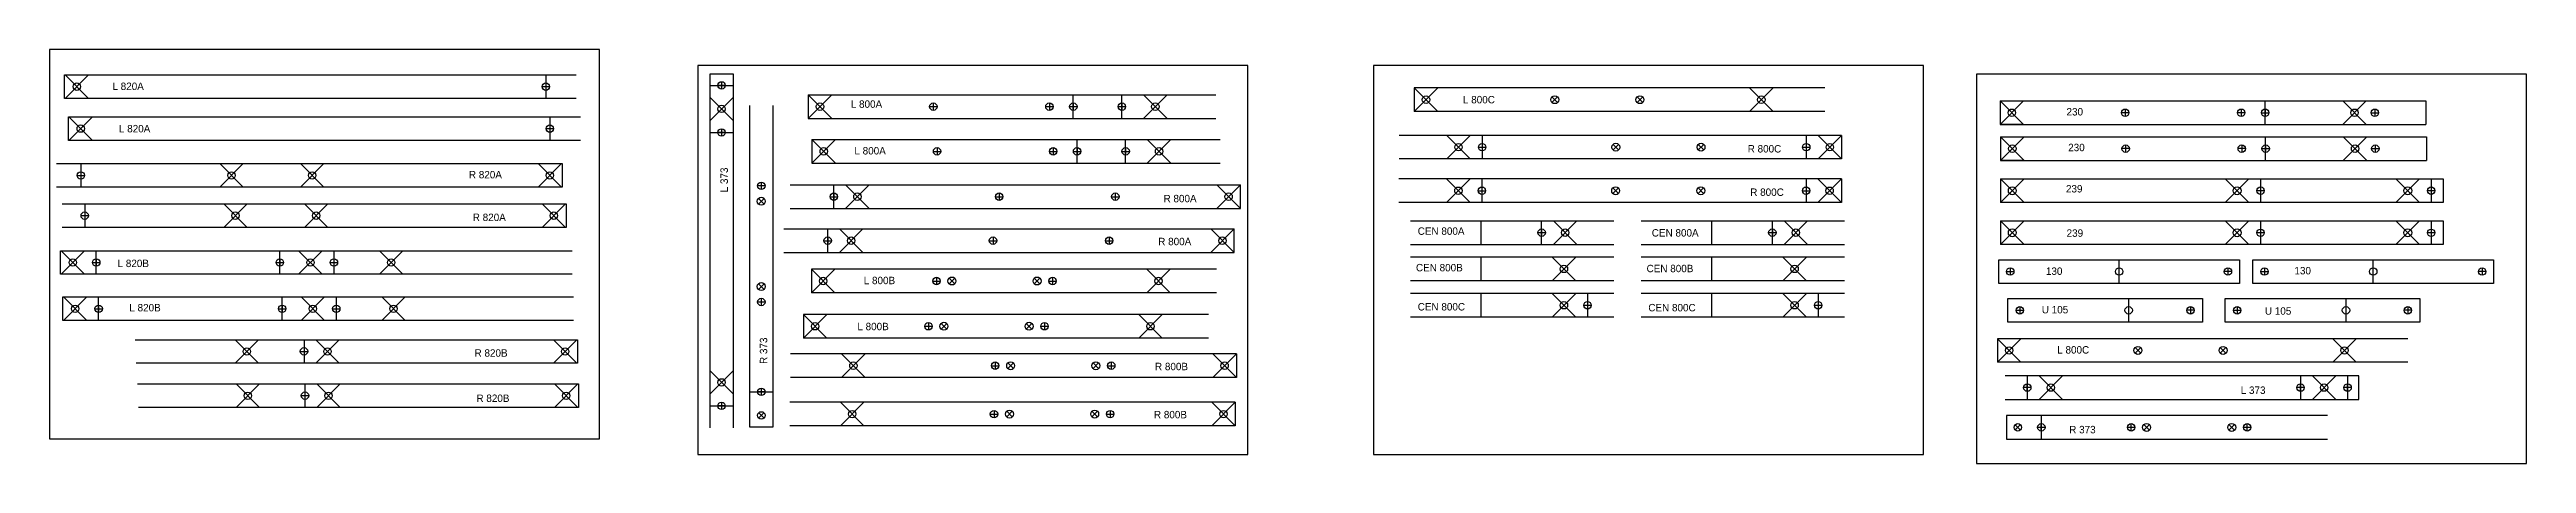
# Model space of a CAD drawing. Header units: millimetres. Extents: x -15418 to 43885, y -27590 to 23052.
# Drawn here: x 22486 to 23824, y -17899 to -17675 of the extents above; entities that cross this region are included whole.
import ezdxf

# ---------------------------------------------------------------- set-up
doc = ezdxf.new("R2010")
doc.units = ezdxf.units.MM
doc.header["$LTSCALE"] = 0.5
doc.layers.add('Layer1', color=1, linetype='Continuous')

msp = doc.modelspace()

# ---------------------------------------------------------------- texts
at = {"layer": 'Layer1', "transparency": 33554661, "char_height": 4, "attachment_point": 1}
for s, width, heights, insert in [('L 820A ', 24.201541, [0], (22519.7886, -17693.239)), ('L 800A ', 24.201541, [0], (22918.549, -17702.8541)), ('L 800C ', 24.201541, [0], (23249.1798, -17700.4536)), ('230 ', 24.201541, [0], (23575.1453, -17707.0017)), ('L 820A ', 24.201541, [0], (22523.2975, -17716.1027)), ('L 800A ', 24.201541, [0], (22920.5105, -17728.0379)), ('R 800C ', 24.201541, [0], (23402.9537, -17726.977)), ('230 ', 24.201541, [0], (23576.0427, -17726.2758)), ('R 820A ', 24.201541, [0], (22712.3056, -17740.938)), ('R 800C ', 24.201541, [0], (23404.3356, -17750.3941)), ('239  ', 24.201541, [0], (23574.8436, -17748.555)), ('R 820A ', 24.201541, [0], (22714.4084, -17763.9737)), ('R 800A ', 24.201541, [0], (23087.4702, -17753.8376)), ('R 800A ', 24.201541, [0], (23084.6067, -17777.024)), ('CEN 800A ', 33.131207, [0], (23224.7419, -17771.4063)), ('CEN 800A ', 33.131207, [0], (23351.1679, -17772.3451)), ('239 ', 24.201541, [0], (23575.1965, -17772.4709)), ('L 820B ', 24.201541, [0], (22522.5629, -17788.8196)), ('CEN 800B ', 33.131207, [0], (23223.8018, -17791.1211)), ('CEN 800B ', 33.131207, [0], (23348.3481, -17791.5906)), ('L 800B ', 24.201541, [0], (22925.5501, -17798.0471)), ('130 ', 24.201541, [0], (23564.0112, -17793.0264)), ('130 ', 24.201541, [0], (23698.2471, -17792.7471)), ('L 820B ', 24.201541, [0], (22528.911, -17812.7282)), ('CEN 800C ', 33.131207, [0], (23224.7416, -17812.2443)), ('CEN 800C ', 33.131207, [0], (23349.2878, -17812.7137)), ('U 105', 24.201541, [0], (23561.7985, -17813.7998)), ('U 105', 24.201541, [4], (23682.2864, -17814.5174)), ('L 800B ', 24.201541, [0], (22922.1134, -17822.8954)), ('R 820B ', 24.201541, [0], (22715.3638, -17837.1761)), ('R 800B ', 24.201541, [0], (23082.8525, -17844.4834)), ('L 800C ', 24.201541, [0], (23570.1378, -17835.4891)), ('L 373', 26.346883, [0], (23669.2266, -17857.2639)), ('R 820B ', 24.201541, [0], (22716.3774, -17861.6116)), ('R 800B ', 24.201541, [0], (23082.2797, -17870.4431)), ('R 373', 26.346883, [0], (23576.5958, -17878.5316))]:
    msp.add_mtext_dynamic_manual_height_columns(s, width=width, gutter_width=20, heights=heights, dxfattribs=dict(at, insert=insert))
at = {"layer": 'Layer1', "transparency": 33554661, "char_height": 4, "attachment_point": 1, "rotation": 90}
for s, insert in [('L 373', (22848.1668, -17752.482)), ('R 373', (22869.4345, -17845.1128))]:
    msp.add_mtext_dynamic_manual_height_columns(s, width=26.346883, gutter_width=20, heights=[0], dxfattribs=dict(at, insert=insert))

# ---------------------------------------------------------------- linework, layer by layer
at = {"layer": 'Layer1', "transparency": 33554661}
for p, q in [((22782.8219, -17675.4285), (22485.8219, -17675.4285)), ((22485.8219, -17675.4285), (22485.8219, -17885.4285)), ((22782.8219, -17885.4285), (22782.8219, -17675.4285)), ((22835.9215, -17683.9414), (22835.9215, -17893.9414)), ((23132.9215, -17683.9414), (22835.9215, -17683.9414)), ((23132.9215, -17893.9414), (23132.9215, -17683.9414)), ((23200.918, -17683.9414), (23200.918, -17893.9414)), ((23497.918, -17683.9414), (23200.918, -17683.9414)), ((23497.918, -17893.9414), (23497.918, -17683.9414)), ((22493.8825, -17689.079), (22770.1771, -17689.079)), ((22493.8825, -17701.779), (22493.8825, -17689.079)), ((22494.1825, -17701.779), (22506.8825, -17689.079)), ((22506.8825, -17701.779), (22494.1825, -17689.079)), ((22494.1825, -17701.779), (22506.8825, -17689.079)), ((22506.8825, -17701.779), (22494.1825, -17689.079)), ((22751.8825, -17695.429), (22755.8825, -17695.429)), ((22753.8825, -17689.079), (22753.8825, -17701.779)), ((22753.8825, -17693.429), (22753.8825, -17697.429)), ((22855.1255, -17688.6447), (22842.4255, -17688.6447)), ((22842.4255, -17688.6447), (22842.4255, -17879.6569)), ((22842.4255, -17694.7509), (22855.1255, -17694.7509)), ((22850.7755, -17694.7509), (22846.7755, -17694.7509)), ((22848.7755, -17692.7509), (22848.7755, -17696.7509)), ((22855.1255, -17879.6569), (22855.1255, -17688.6447)), ((23222.8796, -17708.819), (23235.5796, -17696.119)), ((23222.8796, -17696.119), (23235.5796, -17708.819)), ((23222.8796, -17696.119), (23222.8796, -17708.819)), ((23444.5738, -17696.119), (23222.8796, -17696.119)), ((23416.6796, -17696.119), (23403.9796, -17708.819)), ((23403.9796, -17708.819), (23416.6796, -17696.119)), ((23403.9796, -17708.819), (23416.6796, -17696.119)), ((23403.9796, -17696.119), (23416.6796, -17708.819)), ((23526.5505, -17688.7918), (23526.5505, -17898.7918)), ((23823.5505, -17688.7918), (23526.5505, -17688.7918)), ((23823.5505, -17898.7918), (23823.5505, -17688.7918)), ((22770.1771, -17701.779), (22493.8825, -17701.779)), ((22855.1255, -17701.1009), (22842.4255, -17713.8009)), ((22842.4255, -17701.1009), (22855.1255, -17713.8009)), ((22855.1255, -17701.1009), (22842.4255, -17713.8009)), ((22863.8787, -17705.5319), (22863.8787, -17878.9824)), ((22876.5787, -17878.9824), (22876.5787, -17705.5319)), ((22895.5697, -17699.883), (23115.6621, -17699.883)), ((22895.5697, -17699.883), (22908.2697, -17712.583)), ((22895.5697, -17712.583), (22908.2697, -17699.883)), ((22895.5697, -17699.883), (22895.5697, -17712.583)), ((22961.1197, -17706.233), (22965.1197, -17706.233)), ((22963.1197, -17704.233), (22963.1197, -17708.233)), ((23023.8197, -17706.233), (23027.8197, -17706.233)), ((23025.8197, -17704.233), (23025.8197, -17708.233)), ((23036.7321, -17706.233), (23040.7321, -17706.233)), ((23038.7321, -17712.583), (23038.7321, -17699.883)), ((23038.7321, -17704.233), (23038.7321, -17708.233)), ((23062.9871, -17706.233), (23066.9871, -17706.233)), ((23064.9871, -17712.583), (23064.9871, -17699.883)), ((23064.9871, -17704.233), (23064.9871, -17708.233)), ((23089.3697, -17699.883), (23076.6697, -17712.583)), ((23089.3697, -17712.583), (23076.6697, -17699.883)), ((23076.6697, -17699.883), (23089.3697, -17712.583)), ((23076.6697, -17712.583), (23089.3697, -17699.883)), ((23076.6697, -17699.883), (23089.3697, -17712.583)), ((23076.6697, -17712.583), (23089.3697, -17699.883)), ((23444.5738, -17708.819), (23222.8796, -17708.819)), ((23297.2593, -17703.9893), (23300.2999, -17700.9488)), ((23297.2593, -17700.9488), (23300.2999, -17703.9893)), ((23343.2593, -17703.9893), (23346.2999, -17700.9488)), ((23343.2593, -17700.9488), (23346.2999, -17703.9893)), ((23539.2627, -17703.1668), (23551.9627, -17715.8668)), ((23539.2627, -17715.8668), (23551.9627, -17703.1668)), ((23539.2627, -17703.1668), (23551.9627, -17715.8668)), ((23539.2627, -17715.8668), (23551.9627, -17703.1668)), ((23539.2627, -17703.1668), (23539.2627, -17715.8668)), ((23539.2627, -17703.1668), (23769.2627, -17703.1668)), ((23608.8127, -17709.5168), (23604.8127, -17709.5168)), ((23606.8127, -17707.5168), (23606.8127, -17711.5168)), ((23671.5127, -17709.5168), (23667.5127, -17709.5168)), ((23669.5127, -17707.5168), (23669.5127, -17711.5168)), ((23680.425, -17709.5168), (23684.425, -17709.5168)), ((23682.425, -17715.8668), (23682.425, -17703.1668)), ((23682.425, -17707.5168), (23682.425, -17711.5168)), ((23737.0627, -17703.1668), (23724.3627, -17715.8668)), ((23737.0627, -17715.8668), (23724.3627, -17703.1668)), ((23739.6573, -17709.5168), (23743.6573, -17709.5168)), ((23741.6573, -17707.5168), (23741.6573, -17711.5168)), ((23769.2627, -17703.1668), (23769.2627, -17715.8668)), ((22496.0206, -17711.7431), (22772.4992, -17711.7431)), ((22496.0206, -17724.4431), (22496.0206, -17711.7431)), ((22772.4992, -17724.4431), (22496.0206, -17724.4431)), ((22496.3206, -17724.4431), (22509.0206, -17711.7431)), ((22509.0206, -17724.4431), (22496.3206, -17711.7431)), ((22496.3206, -17724.4431), (22509.0206, -17711.7431)), ((22509.0206, -17724.4431), (22496.3206, -17711.7431)), ((22754.0206, -17718.0931), (22758.0206, -17718.0931)), ((22756.0206, -17711.7431), (22756.0206, -17724.4431)), ((22756.0206, -17716.0931), (22756.0206, -17720.0931)), ((22842.4255, -17720.1509), (22855.1255, -17720.1509)), ((22850.7755, -17720.1509), (22846.7755, -17720.1509)), ((22848.7755, -17718.1509), (22848.7755, -17722.1509)), ((22895.5697, -17712.583), (23115.6621, -17712.583)), ((22897.5948, -17724.0024), (23118.0452, -17724.0024)), ((22897.5948, -17724.0024), (22910.2948, -17736.7024)), ((22897.5948, -17736.7024), (22910.2948, -17724.0024)), ((22897.5948, -17724.0024), (22897.5948, -17736.7024)), ((23040.7572, -17736.7024), (23040.7572, -17724.0024)), ((23067.0122, -17736.7024), (23067.0122, -17724.0024)), ((23091.3948, -17724.0024), (23078.6948, -17736.7024)), ((23091.3948, -17736.7024), (23078.6948, -17724.0024)), ((23078.6948, -17724.0024), (23091.3948, -17736.7024)), ((23078.6948, -17736.7024), (23091.3948, -17724.0024)), ((23078.6948, -17724.0024), (23091.3948, -17736.7024)), ((23078.6948, -17736.7024), (23091.3948, -17724.0024)), ((23453.6437, -17721.7567), (23214.6441, -17721.7567)), ((23240.456, -17734.4567), (23253.156, -17721.7567)), ((23240.456, -17721.7567), (23253.156, -17734.4567)), ((23259.506, -17721.7567), (23259.506, -17734.4567)), ((23434.5937, -17721.7567), (23434.5937, -17734.4567)), ((23453.6437, -17734.4567), (23440.9437, -17721.7567)), ((23453.6437, -17721.7567), (23440.9437, -17734.4567)), ((23453.6437, -17721.7567), (23453.6437, -17734.4567)), ((23551.9627, -17715.8668), (23539.2627, -17715.8668)), ((23551.9627, -17715.8668), (23539.2627, -17715.8668)), ((23551.9627, -17715.8668), (23539.2627, -17715.8668)), ((23551.9627, -17715.8668), (23539.2627, -17715.8668)), ((23539.2627, -17715.8668), (23769.2627, -17715.8668)), ((23539.5285, -17722.5453), (23552.2285, -17735.2453)), ((23539.5285, -17735.2453), (23552.2285, -17722.5453)), ((23539.5285, -17722.5453), (23552.2285, -17735.2453)), ((23539.5285, -17735.2453), (23552.2285, -17722.5453)), ((23539.5285, -17722.5453), (23539.5285, -17735.2453)), ((23539.5285, -17722.5453), (23769.5285, -17722.5453)), ((23682.6908, -17735.2453), (23682.6908, -17722.5453)), ((23737.3285, -17722.5453), (23724.6285, -17735.2453)), ((23737.3285, -17735.2453), (23724.6285, -17722.5453)), ((23769.5285, -17722.5453), (23769.5285, -17735.2453)), ((22489.5411, -17736.999), (22762.6783, -17736.999)), ((22502.6783, -17736.999), (22502.6783, -17749.699)), ((22590.4283, -17749.699), (22577.7283, -17736.999)), ((22590.4283, -17749.699), (22577.7283, -17736.999)), ((22577.7283, -17749.699), (22590.4283, -17736.999)), ((22634.0283, -17749.699), (22621.3283, -17736.999)), ((22634.0283, -17749.699), (22621.3283, -17736.999)), ((22621.3283, -17749.699), (22634.0283, -17736.999)), ((22762.3783, -17749.699), (22749.6783, -17736.999)), ((22749.6783, -17749.699), (22762.3783, -17736.999)), ((22762.3783, -17749.699), (22749.6783, -17736.999)), ((22749.6783, -17749.699), (22762.3783, -17736.999)), ((22762.6783, -17736.999), (22762.6783, -17749.699)), ((22897.5948, -17736.7024), (23118.0452, -17736.7024)), ((22963.1448, -17730.3524), (22967.1448, -17730.3524)), ((22965.1448, -17728.3524), (22965.1448, -17732.3524)), ((23025.8448, -17730.3524), (23029.8448, -17730.3524)), ((23027.8448, -17728.3524), (23027.8448, -17732.3524)), ((23038.7572, -17730.3524), (23042.7572, -17730.3524)), ((23040.7572, -17728.3524), (23040.7572, -17732.3524)), ((23065.0122, -17730.3524), (23069.0122, -17730.3524)), ((23067.0122, -17728.3524), (23067.0122, -17732.3524)), ((23453.6437, -17734.4567), (23214.6441, -17734.4567)), ((23257.506, -17728.1067), (23261.506, -17728.1067)), ((23259.506, -17726.1067), (23259.506, -17730.1067)), ((23330.2234, -17729.627), (23333.264, -17726.5864)), ((23330.2234, -17726.5864), (23333.264, -17729.627)), ((23376.2234, -17729.627), (23379.264, -17726.5864)), ((23376.2234, -17726.5864), (23379.264, -17729.627)), ((23432.5937, -17728.1067), (23436.5937, -17728.1067)), ((23434.5937, -17726.1067), (23434.5937, -17730.1067)), ((23552.2285, -17735.2453), (23539.5285, -17735.2453)), ((23552.2285, -17735.2453), (23539.5285, -17735.2453)), ((23552.2285, -17735.2453), (23539.5285, -17735.2453)), ((23552.2285, -17735.2453), (23539.5285, -17735.2453)), ((23539.5285, -17735.2453), (23769.5285, -17735.2453)), ((23609.0785, -17728.8953), (23605.0785, -17728.8953)), ((23607.0785, -17726.8953), (23607.0785, -17730.8953)), ((23671.7785, -17728.8953), (23667.7785, -17728.8953)), ((23669.7785, -17726.8953), (23669.7785, -17730.8953)), ((23680.6908, -17728.8953), (23684.6908, -17728.8953)), ((23682.6908, -17726.8953), (23682.6908, -17730.8953)), ((23739.9231, -17728.8953), (23743.9231, -17728.8953)), ((23741.9231, -17726.8953), (23741.9231, -17730.8953)), ((22762.6783, -17749.699), (22489.5411, -17749.699)), ((22500.6783, -17743.349), (22504.6783, -17743.349)), ((22502.6783, -17741.349), (22502.6783, -17745.349)), ((22872.2287, -17748.9762), (22868.2287, -17748.9762)), ((22870.2287, -17746.9762), (22870.2287, -17750.9762)), ((22885.7618, -17748.4767), (23128.9687, -17748.4767)), ((22909.4311, -17761.1767), (22909.4311, -17748.4767)), ((22915.7811, -17748.4767), (22928.4811, -17761.1767)), ((22915.7811, -17761.1767), (22928.4811, -17748.4767)), ((23128.9687, -17748.4767), (23116.2687, -17761.1767)), ((23128.9687, -17761.1767), (23116.2687, -17748.4767)), ((23128.9687, -17761.1767), (23128.9687, -17748.4767)), ((23453.5464, -17745.2512), (23214.5468, -17745.2512)), ((23240.3587, -17757.9512), (23253.0587, -17745.2512)), ((23240.3587, -17745.2512), (23253.0587, -17757.9512)), ((23257.4087, -17751.6012), (23261.4087, -17751.6012)), ((23259.4087, -17745.2512), (23259.4087, -17757.9512)), ((23259.4087, -17749.6012), (23259.4087, -17753.6012)), ((23330.1261, -17753.1214), (23333.1666, -17750.0809)), ((23330.1261, -17750.0809), (23333.1666, -17753.1214)), ((23376.1261, -17753.1214), (23379.1666, -17750.0809)), ((23376.1261, -17750.0809), (23379.1666, -17753.1214)), ((23432.4964, -17751.6012), (23436.4964, -17751.6012)), ((23434.4964, -17745.2512), (23434.4964, -17757.9512)), ((23434.4964, -17749.6012), (23434.4964, -17753.6012)), ((23453.5464, -17757.9512), (23440.8464, -17745.2512)), ((23453.5464, -17745.2512), (23440.8464, -17757.9512)), ((23453.5464, -17745.2512), (23453.5464, -17757.9512)), ((23539.5285, -17745.2453), (23539.5285, -17757.9453)), ((23539.5285, -17745.2453), (23778.5285, -17745.2453)), ((23539.5285, -17757.9453), (23552.2285, -17745.2453)), ((23539.5285, -17757.9453), (23552.2285, -17745.2453)), ((23539.5285, -17745.2453), (23552.2285, -17757.9453)), ((23660.8985, -17757.9453), (23673.5985, -17745.2453)), ((23660.8985, -17757.9453), (23673.5985, -17745.2453)), ((23660.8985, -17745.2453), (23673.5985, -17757.9453)), ((23681.9485, -17751.5953), (23677.9485, -17751.5953)), ((23679.9485, -17745.2453), (23679.9485, -17757.9453)), ((23679.9485, -17749.5953), (23679.9485, -17753.5953)), ((23753.0585, -17757.9453), (23765.7585, -17745.2453)), ((23753.0585, -17757.9453), (23765.7585, -17745.2453)), ((23753.0585, -17745.2453), (23765.7585, -17757.9453)), ((23774.1085, -17751.5953), (23770.1085, -17751.5953)), ((23772.1085, -17745.2453), (23772.1085, -17757.9453)), ((23772.1085, -17749.5953), (23772.1085, -17753.5953)), ((23778.5285, -17745.2453), (23778.5285, -17757.9453)), ((22492.6464, -17758.714), (22764.8171, -17758.714)), ((22504.8171, -17758.714), (22504.8171, -17771.414)), ((22504.8171, -17763.064), (22504.8171, -17767.064)), ((22592.5671, -17771.414), (22579.8671, -17758.714)), ((22592.5671, -17771.414), (22579.8671, -17758.714)), ((22579.8671, -17771.414), (22592.5671, -17758.714)), ((22636.1671, -17771.414), (22623.4671, -17758.714)), ((22636.1671, -17771.414), (22623.4671, -17758.714)), ((22623.4671, -17771.414), (22636.1671, -17758.714)), ((22764.5171, -17771.414), (22751.8171, -17758.714)), ((22751.8171, -17771.414), (22764.5171, -17758.714)), ((22764.5171, -17771.414), (22751.8171, -17758.714)), ((22751.8171, -17771.414), (22764.5171, -17758.714)), ((22764.8171, -17758.714), (22764.8171, -17771.414)), ((22868.7084, -17755.8059), (22871.7489, -17758.8465)), ((22871.7489, -17755.8059), (22868.7084, -17758.8465)), ((22885.7618, -17761.1767), (23128.9687, -17761.1767)), ((22907.4311, -17754.8267), (22911.4311, -17754.8267)), ((22909.4311, -17752.8267), (22909.4311, -17756.8267)), ((22996.7187, -17754.8267), (23000.7187, -17754.8267)), ((22998.7187, -17752.8267), (22998.7187, -17756.8267)), ((23059.4187, -17754.8267), (23063.4187, -17754.8267)), ((23061.4187, -17752.8267), (23061.4187, -17756.8267)), ((23453.5464, -17757.9512), (23214.5468, -17757.9512)), ((23778.5285, -17757.9453), (23539.5285, -17757.9453)), ((22764.8171, -17771.414), (22492.6464, -17771.414)), ((22502.8171, -17765.064), (22506.8171, -17765.064)), ((22882.4141, -17772.2277), (23125.6211, -17772.2277)), ((22906.0834, -17784.9277), (22906.0834, -17772.2277)), ((22906.0834, -17776.5777), (22906.0834, -17780.5777)), ((22912.4334, -17772.2277), (22925.1334, -17784.9277)), ((22912.4334, -17784.9277), (22925.1334, -17772.2277)), ((22995.3711, -17776.5777), (22995.3711, -17780.5777)), ((23058.0711, -17776.5777), (23058.0711, -17780.5777)), ((23125.6211, -17772.2277), (23112.9211, -17784.9277)), ((23125.6211, -17784.9277), (23112.9211, -17772.2277)), ((23125.6211, -17784.9277), (23125.6211, -17772.2277)), ((23220.882, -17767.8903), (23330.6225, -17767.8903)), ((23258.8209, -17767.8903), (23258.8209, -17780.5903)), ((23289.6832, -17774.2403), (23293.6832, -17774.2403)), ((23291.6832, -17780.5903), (23291.6832, -17767.8903)), ((23291.6832, -17772.2403), (23291.6832, -17776.2403)), ((23298.0332, -17767.8903), (23310.7332, -17780.5903)), ((23298.0332, -17780.5903), (23310.7332, -17767.8903)), ((23298.0332, -17767.8903), (23310.7332, -17780.5903)), ((23298.0332, -17780.5903), (23310.7332, -17767.8903)), ((23298.0332, -17767.8903), (23310.7332, -17780.5903)), ((23298.0332, -17780.5903), (23310.7332, -17767.8903)), ((23345.467, -17767.8903), (23455.2075, -17767.8903)), ((23383.406, -17767.8903), (23383.406, -17780.5903)), ((23414.2683, -17774.2403), (23418.2683, -17774.2403)), ((23416.2683, -17780.5903), (23416.2683, -17767.8903)), ((23416.2683, -17772.2403), (23416.2683, -17776.2403)), ((23422.6183, -17767.8903), (23435.3183, -17780.5903)), ((23422.6183, -17780.5903), (23435.3183, -17767.8903)), ((23422.6183, -17767.8903), (23435.3183, -17780.5903)), ((23422.6183, -17780.5903), (23435.3183, -17767.8903)), ((23422.6183, -17767.8903), (23435.3183, -17780.5903)), ((23422.6183, -17780.5903), (23435.3183, -17767.8903)), ((23539.5285, -17767.9453), (23539.5285, -17780.6453)), ((23539.5285, -17767.9453), (23778.5285, -17767.9453)), ((23539.5285, -17780.6453), (23552.2285, -17767.9453)), ((23539.5285, -17780.6453), (23552.2285, -17767.9453)), ((23539.5285, -17767.9453), (23552.2285, -17780.6453)), ((23660.8985, -17780.6453), (23673.5985, -17767.9453)), ((23660.8985, -17780.6453), (23673.5985, -17767.9453)), ((23660.8985, -17767.9453), (23673.5985, -17780.6453)), ((23681.9485, -17774.2953), (23677.9485, -17774.2953)), ((23679.9485, -17767.9453), (23679.9485, -17780.6453)), ((23679.9485, -17772.2953), (23679.9485, -17776.2953)), ((23753.0585, -17780.6453), (23765.7585, -17767.9453)), ((23753.0585, -17780.6453), (23765.7585, -17767.9453)), ((23753.0585, -17767.9453), (23765.7585, -17780.6453)), ((23774.1085, -17774.2953), (23770.1085, -17774.2953)), ((23772.1085, -17767.9453), (23772.1085, -17780.6453)), ((23772.1085, -17772.2953), (23772.1085, -17776.2953)), ((23778.5285, -17767.9453), (23778.5285, -17780.6453)), ((22491.714, -17784.0174), (22768.0085, -17784.0174)), ((22491.714, -17796.7174), (22491.714, -17784.0174)), ((22492.014, -17796.7174), (22504.714, -17784.0174)), ((22504.714, -17796.7174), (22492.014, -17784.0174)), ((22492.014, -17796.7174), (22504.714, -17784.0174)), ((22504.714, -17796.7174), (22492.014, -17784.0174)), ((22492.014, -17796.7174), (22504.714, -17784.0174)), ((22504.714, -17796.7174), (22492.014, -17784.0174)), ((22509.064, -17790.3674), (22513.064, -17790.3674)), ((22511.064, -17796.7174), (22511.064, -17784.0174)), ((22511.064, -17788.3674), (22511.064, -17792.3674)), ((22608.164, -17790.3674), (22612.164, -17790.3674)), ((22610.164, -17796.7174), (22610.164, -17784.0174)), ((22610.164, -17788.3674), (22610.164, -17792.3674)), ((22633.064, -17796.7174), (22620.364, -17784.0174)), ((22633.064, -17796.7174), (22620.364, -17784.0174)), ((22633.064, -17796.7174), (22620.364, -17784.0174)), ((22620.364, -17796.7174), (22633.064, -17784.0174)), ((22637.414, -17790.3674), (22641.414, -17790.3674)), ((22639.414, -17784.0174), (22639.414, -17796.7174)), ((22639.414, -17788.3674), (22639.414, -17792.3674)), ((22676.664, -17796.7174), (22663.964, -17784.0174)), ((22663.964, -17796.7174), (22676.664, -17784.0174)), ((22882.4141, -17784.9277), (23125.6211, -17784.9277)), ((22904.0834, -17778.5777), (22908.0834, -17778.5777)), ((22993.3711, -17778.5777), (22997.3711, -17778.5777)), ((23056.0711, -17778.5777), (23060.0711, -17778.5777)), ((23220.882, -17780.5903), (23330.6225, -17780.5903)), ((23330.6225, -17787.48), (23220.882, -17787.48)), ((23258.8209, -17787.48), (23258.8209, -17800.18)), ((23297.3598, -17800.18), (23310.0598, -17787.48)), ((23297.3598, -17787.48), (23310.0598, -17800.18)), ((23297.3598, -17800.18), (23310.0598, -17787.48)), ((23297.3598, -17800.18), (23310.0598, -17787.48)), ((23297.3598, -17787.48), (23310.0598, -17800.18)), ((23345.467, -17780.5903), (23455.2075, -17780.5903)), ((23455.2075, -17787.48), (23345.467, -17787.48)), ((23383.406, -17787.48), (23383.406, -17800.18)), ((23421.9449, -17800.18), (23434.6449, -17787.48)), ((23421.9449, -17787.48), (23434.6449, -17800.18)), ((23421.9449, -17800.18), (23434.6449, -17787.48)), ((23421.9449, -17800.18), (23434.6449, -17787.48)), ((23421.9449, -17787.48), (23434.6449, -17800.18)), ((23538.5531, -17788.8929), (23668.5531, -17788.8929)), ((23538.5531, -17801.5929), (23538.5531, -17788.8929)), ((23778.5285, -17780.6453), (23539.5285, -17780.6453)), ((23603.5531, -17801.5929), (23603.5531, -17788.8929)), ((23668.5531, -17788.8929), (23668.5531, -17801.5929)), ((23675.8129, -17788.8929), (23805.8129, -17788.8929)), ((23675.8129, -17801.5929), (23675.8129, -17788.8929)), ((23740.8129, -17801.5929), (23740.8129, -17788.8929)), ((23805.8129, -17788.8929), (23805.8129, -17801.5929)), ((22768.0085, -17796.7174), (22491.714, -17796.7174)), ((22868.7084, -17801.8059), (22871.7489, -17804.8465)), ((22871.7489, -17801.8059), (22868.7084, -17804.8465)), ((22897.287, -17806.6847), (22909.987, -17793.9847)), ((22897.287, -17806.6847), (22909.987, -17793.9847)), ((22897.287, -17793.9847), (22909.987, -17806.6847)), ((22897.287, -17793.9847), (22897.287, -17806.6847)), ((23116.1592, -17793.9847), (22897.287, -17793.9847)), ((22962.837, -17800.3347), (22966.837, -17800.3347)), ((22964.837, -17798.3347), (22964.837, -17802.3347)), ((22971.6667, -17801.855), (22974.7073, -17798.8145)), ((22971.6667, -17798.8145), (22974.7073, -17801.855)), ((23017.6667, -17801.855), (23020.7073, -17798.8145)), ((23017.6667, -17798.8145), (23020.7073, -17801.855)), ((23025.537, -17800.3347), (23029.537, -17800.3347)), ((23027.537, -17798.3347), (23027.537, -17802.3347)), ((23091.087, -17806.6847), (23078.387, -17793.9847)), ((23091.087, -17793.9847), (23078.387, -17806.6847)), ((23078.387, -17806.6847), (23091.087, -17793.9847)), ((23078.387, -17806.6847), (23091.087, -17793.9847)), ((23078.387, -17793.9847), (23091.087, -17806.6847)), ((23330.6225, -17800.18), (23220.882, -17800.18)), ((23455.2075, -17800.18), (23345.467, -17800.18)), ((23668.5531, -17801.5929), (23538.5531, -17801.5929)), ((23542.7731, -17795.2429), (23546.7731, -17795.2429)), ((23544.7731, -17793.2429), (23544.7731, -17797.2429)), ((23664.3331, -17795.2429), (23660.3331, -17795.2429)), ((23662.3331, -17793.2429), (23662.3331, -17797.2429)), ((23805.8129, -17801.5929), (23675.8129, -17801.5929)), ((23680.0329, -17795.2429), (23684.0329, -17795.2429)), ((23682.0329, -17793.2429), (23682.0329, -17797.2429)), ((23801.5929, -17795.2429), (23797.5929, -17795.2429)), ((23799.5929, -17793.2429), (23799.5929, -17797.2429)), ((22492.9926, -17808.9679), (22768.8278, -17808.9679)), ((22492.9926, -17821.6679), (22492.9926, -17808.9679)), ((22493.2926, -17821.6679), (22505.9926, -17808.9679)), ((22505.9926, -17821.6679), (22493.2926, -17808.9679)), ((22493.2926, -17821.6679), (22505.9926, -17808.9679)), ((22505.9926, -17821.6679), (22493.2926, -17808.9679)), ((22493.2926, -17821.6679), (22505.9926, -17808.9679)), ((22505.9926, -17821.6679), (22493.2926, -17808.9679)), ((22510.3426, -17815.3179), (22514.3426, -17815.3179)), ((22512.3426, -17821.6679), (22512.3426, -17808.9679)), ((22512.3426, -17813.3179), (22512.3426, -17817.3179)), ((22609.4426, -17815.3179), (22613.4426, -17815.3179)), ((22611.4426, -17821.6679), (22611.4426, -17808.9679)), ((22611.4426, -17813.3179), (22611.4426, -17817.3179)), ((22634.3426, -17821.6679), (22621.6426, -17808.9679)), ((22634.3426, -17821.6679), (22621.6426, -17808.9679)), ((22634.3426, -17821.6679), (22621.6426, -17808.9679)), ((22621.6426, -17821.6679), (22634.3426, -17808.9679)), ((22638.6926, -17815.3179), (22642.6926, -17815.3179)), ((22640.6926, -17808.9679), (22640.6926, -17821.6679)), ((22640.6926, -17813.3179), (22640.6926, -17817.3179)), ((22677.9426, -17821.6679), (22665.2426, -17808.9679)), ((22665.2426, -17821.6679), (22677.9426, -17808.9679)), ((22872.2287, -17811.6762), (22868.2287, -17811.6762)), ((22870.2287, -17809.6762), (22870.2287, -17813.6762)), ((23111.8095, -17818.4217), (22892.9373, -17818.4217)), ((22892.9373, -17831.1217), (22905.6373, -17818.4217)), ((22892.9373, -17831.1217), (22905.6373, -17818.4217)), ((22892.9373, -17818.4217), (22905.6373, -17831.1217)), ((22892.9373, -17818.4217), (22892.9373, -17831.1217)), ((23116.1592, -17806.6847), (22897.287, -17806.6847)), ((23086.7373, -17831.1217), (23074.0373, -17818.4217)), ((23086.7373, -17818.4217), (23074.0373, -17831.1217)), ((23074.0373, -17831.1217), (23086.7373, -17818.4217)), ((23074.0373, -17831.1217), (23086.7373, -17818.4217)), ((23074.0373, -17818.4217), (23086.7373, -17831.1217)), ((23330.6225, -17807.0801), (23220.882, -17807.0801)), ((23258.8209, -17807.0801), (23258.8209, -17819.7801)), ((23297.3598, -17819.7801), (23310.0598, -17807.0801)), ((23297.3598, -17807.0801), (23310.0598, -17819.7801)), ((23314.4098, -17813.4301), (23318.4098, -17813.4301)), ((23316.4098, -17807.0801), (23316.4098, -17819.7801)), ((23316.4098, -17811.4301), (23316.4098, -17815.4301)), ((23455.2075, -17807.0801), (23345.467, -17807.0801)), ((23383.406, -17807.0801), (23383.406, -17819.7801)), ((23421.9449, -17819.7801), (23434.6449, -17807.0801)), ((23421.9449, -17807.0801), (23434.6449, -17819.7801)), ((23438.9949, -17813.4301), (23442.9949, -17813.4301)), ((23440.9949, -17807.0801), (23440.9949, -17819.7801)), ((23440.9949, -17811.4301), (23440.9949, -17815.4301)), ((23543.5129, -17809.808), (23648.5129, -17809.808)), ((23543.5129, -17822.508), (23543.5129, -17809.808)), ((23547.9329, -17816.158), (23551.9329, -17816.158)), ((23549.9329, -17814.158), (23549.9329, -17818.158)), ((23608.7129, -17822.508), (23608.7129, -17809.808)), ((23644.0929, -17816.158), (23640.0929, -17816.158)), ((23642.0929, -17814.158), (23642.0929, -17818.158)), ((23648.5129, -17809.808), (23648.5129, -17822.508)), ((23660.8926, -17809.808), (23765.8926, -17809.808)), ((23660.8926, -17822.508), (23660.8926, -17809.808)), ((23665.3126, -17816.158), (23669.3126, -17816.158)), ((23667.3126, -17814.158), (23667.3126, -17818.158)), ((23726.0926, -17822.508), (23726.0926, -17809.808)), ((23761.4726, -17816.158), (23757.4726, -17816.158)), ((23759.4726, -17814.158), (23759.4726, -17818.158)), ((23765.8926, -17809.808), (23765.8926, -17822.508)), ((22768.8278, -17821.6679), (22492.9926, -17821.6679)), ((22623.2655, -17831.9123), (22623.2655, -17844.7123)), ((23111.8095, -17831.1217), (22892.9373, -17831.1217)), ((22958.4873, -17824.7717), (22962.4873, -17824.7717)), ((22960.4873, -17822.7717), (22960.4873, -17826.7717)), ((22967.317, -17826.292), (22970.3575, -17823.2515)), ((22967.317, -17823.2515), (22970.3575, -17826.292)), ((23013.317, -17826.292), (23016.3575, -17823.2515)), ((23013.317, -17823.2515), (23016.3575, -17826.292)), ((23021.1873, -17824.7717), (23025.1873, -17824.7717)), ((23023.1873, -17822.7717), (23023.1873, -17826.7717)), ((23330.6225, -17819.7801), (23220.882, -17819.7801)), ((23455.2075, -17819.7801), (23345.467, -17819.7801)), ((23759.5125, -17831.4577), (23537.8183, -17831.4577)), ((23537.8183, -17844.1577), (23550.5183, -17831.4577)), ((23537.8183, -17831.4577), (23550.5183, -17844.1577)), ((23537.8183, -17831.4577), (23537.8183, -17844.1577)), ((23648.5129, -17822.508), (23543.5129, -17822.508)), ((23765.8926, -17822.508), (23660.8926, -17822.508)), ((23731.6183, -17831.4577), (23718.9183, -17844.1577)), ((23718.9183, -17844.1577), (23731.6183, -17831.4577)), ((23718.9183, -17844.1577), (23731.6183, -17831.4577)), ((23718.9183, -17831.4577), (23731.6183, -17844.1577)), ((22532.0351, -17832.0123), (22770.9655, -17832.0123)), ((22770.9655, -17844.7123), (22532.5801, -17844.7123)), ((22598.7155, -17844.7123), (22586.0155, -17832.0123)), ((22586.0155, -17844.7123), (22598.7155, -17832.0123)), ((22598.7155, -17844.7123), (22586.0155, -17832.0123)), ((22598.7155, -17844.7123), (22586.0155, -17832.0123)), ((22586.0155, -17844.7123), (22598.7155, -17832.0123)), ((22621.2655, -17838.3123), (22625.2655, -17838.3123)), ((22623.2655, -17836.3123), (22623.2655, -17840.3123)), ((22642.3155, -17844.7123), (22629.6155, -17832.0123)), ((22629.6155, -17844.7123), (22642.3155, -17832.0123)), ((22642.3155, -17844.7123), (22629.6155, -17832.0123)), ((22642.3155, -17844.7123), (22629.6155, -17832.0123)), ((22629.6155, -17844.7123), (22642.3155, -17832.0123)), ((22770.6655, -17844.7123), (22757.9655, -17832.0123)), ((22757.9655, -17844.7123), (22770.6655, -17832.0123)), ((22770.6655, -17844.7123), (22757.9655, -17832.0123)), ((22757.9655, -17844.7123), (22770.6655, -17832.0123)), ((22770.6655, -17844.7123), (22757.9655, -17832.0123)), ((22757.9655, -17844.7123), (22770.6655, -17832.0123)), ((22770.9655, -17832.0123), (22770.9655, -17844.7123)), ((23126.7961, -17839.6887), (22886.0494, -17839.6887)), ((22913.6085, -17852.3887), (22926.3085, -17839.6887)), ((22913.6085, -17839.6887), (22926.3085, -17852.3887)), ((22913.6085, -17852.3887), (22926.3085, -17839.6887)), ((22913.6085, -17852.3887), (22926.3085, -17839.6887)), ((22913.6085, -17839.6887), (22926.3085, -17852.3887)), ((22996.5461, -17844.0387), (22996.5461, -17848.0387)), ((23003.3758, -17847.559), (23006.4164, -17844.5184)), ((23003.3758, -17844.5184), (23006.4164, -17847.559)), ((23049.3758, -17847.559), (23052.4164, -17844.5184)), ((23049.3758, -17844.5184), (23052.4164, -17847.559)), ((23059.2461, -17844.0387), (23059.2461, -17848.0387)), ((23126.7961, -17852.3887), (23114.0961, -17839.6887)), ((23126.7961, -17839.6887), (23114.0961, -17852.3887)), ((23126.7961, -17839.6887), (23126.7961, -17852.3887)), ((23759.5125, -17844.1577), (23537.8183, -17844.1577)), ((23612.198, -17839.328), (23615.2385, -17836.2874)), ((23612.198, -17836.2874), (23615.2385, -17839.328)), ((23658.198, -17839.328), (23661.2385, -17836.2874)), ((23658.198, -17836.2874), (23661.2385, -17839.328)), ((22533.4058, -17855.9177), (22771.478, -17855.9177)), ((22599.228, -17868.6177), (22586.528, -17855.9177)), ((22586.528, -17868.6177), (22599.228, -17855.9177)), ((22599.228, -17868.6177), (22586.528, -17855.9177)), ((22599.228, -17868.6177), (22586.528, -17855.9177)), ((22586.528, -17868.6177), (22599.228, -17855.9177)), ((22623.778, -17855.8177), (22623.778, -17868.6177)), ((22642.828, -17868.6177), (22630.128, -17855.9177)), ((22630.128, -17868.6177), (22642.828, -17855.9177)), ((22642.828, -17868.6177), (22630.128, -17855.9177)), ((22642.828, -17868.6177), (22630.128, -17855.9177)), ((22630.128, -17868.6177), (22642.828, -17855.9177)), ((22771.178, -17868.6177), (22758.478, -17855.9177)), ((22758.478, -17868.6177), (22771.178, -17855.9177)), ((22771.178, -17868.6177), (22758.478, -17855.9177)), ((22758.478, -17868.6177), (22771.178, -17855.9177)), ((22771.178, -17868.6177), (22758.478, -17855.9177)), ((22758.478, -17868.6177), (22771.178, -17855.9177)), ((22771.478, -17855.9177), (22771.478, -17868.6177)), ((22842.4255, -17848.7009), (22855.1255, -17861.4009)), ((22842.4255, -17848.7009), (22855.1255, -17861.4009)), ((22842.4255, -17848.7009), (22855.1255, -17861.4009)), ((22855.1255, -17848.7009), (22842.4255, -17861.4009)), ((22870.2287, -17858.1762), (22870.2287, -17862.1762)), ((23126.7961, -17852.3887), (22886.0494, -17852.3887)), ((22994.5461, -17846.0387), (22998.5461, -17846.0387)), ((23057.2461, -17846.0387), (23061.2461, -17846.0387)), ((23733.0639, -17851.5226), (23542.0517, -17851.5226)), ((23555.9578, -17857.8726), (23551.9578, -17857.8726)), ((23553.9578, -17851.5226), (23553.9578, -17864.2226)), ((23553.9578, -17859.8726), (23553.9578, -17855.8726)), ((23573.0078, -17851.5226), (23560.3078, -17864.2226)), ((23573.0078, -17851.5226), (23560.3078, -17864.2226)), ((23573.0078, -17851.5226), (23560.3078, -17864.2226)), ((23573.0078, -17864.2226), (23560.3078, -17851.5226)), ((23703.5578, -17857.8726), (23699.5578, -17857.8726)), ((23701.5578, -17851.5226), (23701.5578, -17864.2226)), ((23701.5578, -17859.8726), (23701.5578, -17855.8726)), ((23720.6078, -17864.2226), (23707.9078, -17851.5226)), ((23720.6078, -17851.5226), (23707.9078, -17864.2226)), ((23720.6078, -17864.2226), (23707.9078, -17851.5226)), ((23728.9578, -17857.8726), (23724.9578, -17857.8726)), ((23726.9578, -17851.5226), (23726.9578, -17864.2226)), ((23726.9578, -17859.8726), (23726.9578, -17855.8726)), ((23733.0639, -17864.2226), (23733.0639, -17851.5226)), ((22771.478, -17868.6177), (22533.9508, -17868.6177)), ((22621.778, -17862.2177), (22625.778, -17862.2177)), ((22623.778, -17860.2177), (22623.778, -17864.2177)), ((22842.4255, -17867.7509), (22855.1255, -17867.7509)), ((22850.7755, -17867.7509), (22846.7755, -17867.7509)), ((22848.7755, -17865.7509), (22848.7755, -17869.7509)), ((22863.8787, -17860.1762), (22876.5787, -17860.1762)), ((22872.2287, -17860.1762), (22868.2287, -17860.1762)), ((22868.7084, -17871.3559), (22871.7489, -17874.3965)), ((22871.7489, -17871.3559), (22868.7084, -17874.3965)), ((23126.1731, -17865.8143), (22885.7062, -17865.8143)), ((22912.9854, -17878.5143), (22925.6854, -17865.8143)), ((22912.9854, -17865.8143), (22925.6854, -17878.5143)), ((22912.9854, -17878.5143), (22925.6854, -17865.8143)), ((22912.9854, -17878.5143), (22925.6854, -17865.8143)), ((22912.9854, -17865.8143), (22925.6854, -17878.5143)), ((22995.9231, -17870.1643), (22995.9231, -17874.1643)), ((23002.7528, -17873.6846), (23005.7934, -17870.6441)), ((23002.7528, -17870.6441), (23005.7934, -17873.6846)), ((23048.7528, -17873.6846), (23051.7934, -17870.6441)), ((23048.7528, -17870.6441), (23051.7934, -17873.6846)), ((23058.6231, -17870.1643), (23058.6231, -17874.1643)), ((23126.1731, -17878.5143), (23113.4731, -17865.8143)), ((23126.1731, -17865.8143), (23113.4731, -17878.5143)), ((23126.1731, -17865.8143), (23126.1731, -17878.5143)), ((23542.0517, -17864.2226), (23733.0639, -17864.2226)), ((22485.8219, -17885.4285), (22782.8219, -17885.4285)), ((22863.8787, -17878.9824), (22876.5787, -17878.9824)), ((23126.1731, -17878.5143), (22885.7062, -17878.5143)), ((22993.9231, -17872.1643), (22997.9231, -17872.1643)), ((23056.6231, -17872.1643), (23060.6231, -17872.1643)), ((23716.1768, -17872.9758), (23542.7263, -17872.9758)), ((23542.7263, -17872.9758), (23542.7263, -17885.6758)), ((23550.3527, -17877.8055), (23547.3122, -17880.8461)), ((23550.3527, -17880.8461), (23547.3122, -17877.8055)), ((23563.5324, -17879.3258), (23559.5324, -17879.3258)), ((23561.5324, -17872.9758), (23561.5324, -17885.6758)), ((23561.5324, -17881.3258), (23561.5324, -17877.3258)), ((23612.0324, -17879.3258), (23608.0324, -17879.3258)), ((23610.0324, -17881.3258), (23610.0324, -17877.3258)), ((23619.9027, -17877.8055), (23616.8622, -17880.8461)), ((23619.9027, -17880.8461), (23616.8622, -17877.8055)), ((23665.9027, -17877.8055), (23662.8622, -17880.8461)), ((23665.9027, -17880.8461), (23662.8622, -17877.8055)), ((23674.7324, -17879.3258), (23670.7324, -17879.3258)), ((23672.7324, -17881.3258), (23672.7324, -17877.3258)), ((22835.9215, -17893.9414), (23132.9215, -17893.9414)), ((23200.918, -17893.9414), (23497.918, -17893.9414)), ((23526.5505, -17898.7918), (23823.5505, -17898.7918)), ((23542.7263, -17885.6758), (23716.1768, -17885.6758))]:
    msp.add_line(p, q, dxfattribs=at)
for centre, radius in [((22500.5325, -17695.429), 2), ((22500.5325, -17695.429), 2), ((22500.5325, -17695.429), 2), ((22500.5325, -17695.429), 2), ((22500.5325, -17695.429), 2), ((22500.5325, -17695.429), 2), ((22753.8825, -17695.429), 2), ((22753.8825, -17695.429), 2), ((22848.7755, -17694.7509), 2), ((22848.7755, -17694.7509), 2), ((22848.7755, -17707.4509), 2), ((22901.9197, -17706.233), 2), ((22963.1197, -17706.233), 2), ((22963.1197, -17706.233), 2), ((23025.8197, -17706.233), 2), ((23025.8197, -17706.233), 2), ((23038.7321, -17706.233), 2), ((23038.7321, -17706.233), 2), ((23064.9871, -17706.233), 2), ((23064.9871, -17706.233), 2), ((23083.0197, -17706.233), 2), ((23083.0197, -17706.233), 2), ((23083.0197, -17706.233), 2), ((23083.0197, -17706.233), 2), ((23083.0197, -17706.233), 2), ((23083.0197, -17706.233), 2), ((23083.0197, -17706.233), 2), ((23083.0197, -17706.233), 2), ((23083.0197, -17706.233), 2), ((23229.2296, -17702.469), 2), ((23298.7796, -17702.469), 2.15), ((23344.7796, -17702.469), 2.15), ((23410.3296, -17702.469), 2), ((23545.6127, -17709.5168), 2), ((23545.6127, -17709.5168), 2), ((23545.6127, -17709.5168), 2), ((23545.6127, -17709.5168), 2), ((23545.6127, -17709.5168), 2), ((23545.6127, -17709.5168), 2), ((23606.8127, -17709.5168), 2), ((23606.8127, -17709.5168), 2), ((23669.5127, -17709.5168), 2), ((23669.5127, -17709.5168), 2), ((23682.425, -17709.5168), 2), ((23682.425, -17709.5168), 2), ((23730.7127, -17709.5168), 2), ((23741.6573, -17709.5168), 2), ((23741.6573, -17709.5168), 2), ((22502.6706, -17718.0931), 2), ((22502.6706, -17718.0931), 2), ((22502.6706, -17718.0931), 2), ((22502.6706, -17718.0931), 2), ((22502.6706, -17718.0931), 2), ((22502.6706, -17718.0931), 2), ((22756.0206, -17718.0931), 2), ((22756.0206, -17718.0931), 2), ((22848.7755, -17720.1509), 2), ((22848.7755, -17720.1509), 2), ((22903.9448, -17730.3524), 2), ((22965.1448, -17730.3524), 2), ((22965.1448, -17730.3524), 2), ((23027.8448, -17730.3524), 2), ((23027.8448, -17730.3524), 2), ((23040.7572, -17730.3524), 2), ((23040.7572, -17730.3524), 2), ((23067.0122, -17730.3524), 2), ((23067.0122, -17730.3524), 2), ((23085.0448, -17730.3524), 2), ((23085.0448, -17730.3524), 2), ((23085.0448, -17730.3524), 2), ((23085.0448, -17730.3524), 2), ((23085.0448, -17730.3524), 2), ((23085.0448, -17730.3524), 2), ((23085.0448, -17730.3524), 2), ((23085.0448, -17730.3524), 2), ((23085.0448, -17730.3524), 2), ((23246.806, -17728.1067), 2), ((23259.506, -17728.1067), 2), ((23259.506, -17728.1067), 2), ((23331.7437, -17728.1067), 2.15), ((23331.7437, -17728.1067), 2.15), ((23377.7437, -17728.1067), 2.15), ((23434.5937, -17728.1067), 2), ((23434.5937, -17728.1067), 2), ((23447.2937, -17728.1067), 2), ((23545.8785, -17728.8953), 2), ((23545.8785, -17728.8953), 2), ((23545.8785, -17728.8953), 2), ((23545.8785, -17728.8953), 2), ((23545.8785, -17728.8953), 2), ((23545.8785, -17728.8953), 2), ((23607.0785, -17728.8953), 2), ((23607.0785, -17728.8953), 2), ((23669.7785, -17728.8953), 2), ((23669.7785, -17728.8953), 2), ((23682.6908, -17728.8953), 2), ((23682.6908, -17728.8953), 2), ((23730.9785, -17728.8953), 2), ((23741.9231, -17728.8953), 2), ((23741.9231, -17728.8953), 2), ((22502.6783, -17743.349), 2), ((22502.6783, -17743.349), 2), ((22584.0783, -17743.349), 2), ((22584.0783, -17743.349), 2), ((22584.0783, -17743.349), 2), ((22584.0783, -17743.349), 2), ((22584.0783, -17743.349), 2), ((22584.0783, -17743.349), 2), ((22627.6783, -17743.349), 2), ((22627.6783, -17743.349), 2), ((22627.6783, -17743.349), 2), ((22627.6783, -17743.349), 2), ((22627.6783, -17743.349), 2), ((22627.6783, -17743.349), 2), ((22756.0283, -17743.349), 2), ((22756.0283, -17743.349), 2), ((22756.0283, -17743.349), 2), ((22756.0283, -17743.349), 2), ((22756.0283, -17743.349), 2), ((22756.0283, -17743.349), 2), ((22870.2287, -17748.9762), 2), ((22870.2287, -17748.9762), 2), ((23246.7087, -17751.6012), 2), ((23259.4087, -17751.6012), 2), ((23259.4087, -17751.6012), 2), ((23331.6464, -17751.6012), 2.15), ((23331.6464, -17751.6012), 2.15), ((23377.6464, -17751.6012), 2.15), ((23434.4964, -17751.6012), 2), ((23434.4964, -17751.6012), 2), ((23447.1964, -17751.6012), 2), ((23545.8785, -17751.5953), 2.15), ((23545.8785, -17751.5953), 2.15), ((23545.8785, -17751.5953), 2.15), ((23667.2485, -17751.5953), 2.15), ((23679.9485, -17751.5953), 2), ((23679.9485, -17751.5953), 2), ((23759.4085, -17751.5953), 2.15), ((23772.1085, -17751.5953), 2), ((23772.1085, -17751.5953), 2), ((22504.8171, -17765.064), 2), ((22504.8171, -17765.064), 2), ((22586.2171, -17765.064), 2), ((22586.2171, -17765.064), 2), ((22586.2171, -17765.064), 2), ((22586.2171, -17765.064), 2), ((22586.2171, -17765.064), 2), ((22586.2171, -17765.064), 2), ((22629.8171, -17765.064), 2), ((22629.8171, -17765.064), 2), ((22629.8171, -17765.064), 2), ((22629.8171, -17765.064), 2), ((22629.8171, -17765.064), 2), ((22629.8171, -17765.064), 2), ((22758.1671, -17765.064), 2), ((22758.1671, -17765.064), 2), ((22758.1671, -17765.064), 2), ((22758.1671, -17765.064), 2), ((22758.1671, -17765.064), 2), ((22758.1671, -17765.064), 2), ((22870.2287, -17757.3262), 2.15), ((22870.2287, -17757.3262), 2.15), ((22909.4311, -17754.8267), 2), ((22909.4311, -17754.8267), 2), ((22922.1311, -17754.8267), 2), ((22998.7187, -17754.8267), 2), ((22998.7187, -17754.8267), 2), ((23061.4187, -17754.8267), 2), ((23061.4187, -17754.8267), 2), ((23122.6187, -17754.8267), 2), ((23122.6187, -17754.8267), 2), ((23122.6187, -17754.8267), 2), ((22906.0834, -17778.5777), 2), ((22906.0834, -17778.5777), 2), ((22918.7834, -17778.5777), 2), ((22995.3711, -17778.5777), 2), ((22995.3711, -17778.5777), 2), ((23058.0711, -17778.5777), 2), ((23058.0711, -17778.5777), 2), ((23119.2711, -17778.5777), 2), ((23119.2711, -17778.5777), 2), ((23119.2711, -17778.5777), 2), ((23291.6832, -17774.2403), 2), ((23291.6832, -17774.2403), 2), ((23304.3832, -17774.2403), 2), ((23304.3832, -17774.2403), 2), ((23304.3832, -17774.2403), 2), ((23304.3832, -17774.2403), 2), ((23304.3832, -17774.2403), 2), ((23304.3832, -17774.2403), 2), ((23304.3832, -17774.2403), 2), ((23304.3832, -17774.2403), 2), ((23304.3832, -17774.2403), 2), ((23416.2683, -17774.2403), 2), ((23416.2683, -17774.2403), 2), ((23428.9683, -17774.2403), 2), ((23428.9683, -17774.2403), 2), ((23428.9683, -17774.2403), 2), ((23428.9683, -17774.2403), 2), ((23428.9683, -17774.2403), 2), ((23428.9683, -17774.2403), 2), ((23428.9683, -17774.2403), 2), ((23428.9683, -17774.2403), 2), ((23428.9683, -17774.2403), 2), ((23545.8785, -17774.2953), 2.15), ((23545.8785, -17774.2953), 2.15), ((23545.8785, -17774.2953), 2.15), ((23667.2485, -17774.2953), 2.15), ((23679.9485, -17774.2953), 2), ((23679.9485, -17774.2953), 2), ((23759.4085, -17774.2953), 2.15), ((23772.1085, -17774.2953), 2), ((23772.1085, -17774.2953), 2), ((22498.364, -17790.3674), 2), ((22511.064, -17790.3674), 2), ((22511.064, -17790.3674), 2), ((22610.164, -17790.3674), 2), ((22610.164, -17790.3674), 2), ((22626.714, -17790.3674), 2), ((22639.414, -17790.3674), 2), ((22639.414, -17790.3674), 2), ((22670.314, -17790.3674), 2), ((22870.2287, -17803.3262), 2.15), ((22870.2287, -17803.3262), 2.15), ((22903.637, -17800.3347), 2), ((22903.637, -17800.3347), 2), ((22903.637, -17800.3347), 2), ((22903.637, -17800.3347), 2), ((22903.637, -17800.3347), 2), ((22903.637, -17800.3347), 2), ((22964.837, -17800.3347), 2), ((22964.837, -17800.3347), 2), ((22973.187, -17800.3347), 2.15), ((22973.187, -17800.3347), 2.15), ((23019.187, -17800.3347), 2.15), ((23019.187, -17800.3347), 2.15), ((23027.537, -17800.3347), 2), ((23027.537, -17800.3347), 2), ((23084.737, -17800.3347), 2), ((23084.737, -17800.3347), 2), ((23084.737, -17800.3347), 2), ((23084.737, -17800.3347), 2), ((23084.737, -17800.3347), 2), ((23084.737, -17800.3347), 2), ((23084.737, -17800.3347), 2), ((23084.737, -17800.3347), 2), ((23084.737, -17800.3347), 2), ((23303.7098, -17793.83), 2), ((23303.7098, -17793.83), 2), ((23303.7098, -17793.83), 2), ((23303.7098, -17793.83), 2), ((23303.7098, -17793.83), 2), ((23303.7098, -17793.83), 2), ((23303.7098, -17793.83), 2), ((23303.7098, -17793.83), 2), ((23303.7098, -17793.83), 2), ((23428.2949, -17793.83), 2), ((23428.2949, -17793.83), 2), ((23428.2949, -17793.83), 2), ((23428.2949, -17793.83), 2), ((23428.2949, -17793.83), 2), ((23428.2949, -17793.83), 2), ((23428.2949, -17793.83), 2), ((23428.2949, -17793.83), 2), ((23428.2949, -17793.83), 2), ((23544.7731, -17795.2429), 2), ((23544.7731, -17795.2429), 2), ((23603.5531, -17795.2429), 2), ((23662.3331, -17795.2429), 2), ((23662.3331, -17795.2429), 2), ((23682.0329, -17795.2429), 2), ((23682.0329, -17795.2429), 2), ((23740.8129, -17795.2429), 2), ((23799.5929, -17795.2429), 2), ((23799.5929, -17795.2429), 2), ((22499.6426, -17815.3179), 2), ((22512.3426, -17815.3179), 2), ((22512.3426, -17815.3179), 2), ((22611.4426, -17815.3179), 2), ((22611.4426, -17815.3179), 2), ((22627.9926, -17815.3179), 2), ((22640.6926, -17815.3179), 2), ((22640.6926, -17815.3179), 2), ((22671.5926, -17815.3179), 2), ((22870.2287, -17811.6762), 2), ((22870.2287, -17811.6762), 2), ((23303.7098, -17813.4301), 2), ((23316.4098, -17813.4301), 2), ((23316.4098, -17813.4301), 2), ((23428.2949, -17813.4301), 2), ((23440.9949, -17813.4301), 2), ((23440.9949, -17813.4301), 2), ((23549.9329, -17816.158), 2), ((23549.9329, -17816.158), 2), ((23608.7129, -17816.158), 2), ((23642.0929, -17816.158), 2), ((23642.0929, -17816.158), 2), ((23667.3126, -17816.158), 2), ((23667.3126, -17816.158), 2), ((23726.0926, -17816.158), 2), ((23759.4726, -17816.158), 2), ((23759.4726, -17816.158), 2), ((22899.2873, -17824.7717), 2), ((22899.2873, -17824.7717), 2), ((22899.2873, -17824.7717), 2), ((22899.2873, -17824.7717), 2), ((22899.2873, -17824.7717), 2), ((22899.2873, -17824.7717), 2), ((22960.4873, -17824.7717), 2), ((22960.4873, -17824.7717), 2), ((22968.8373, -17824.7717), 2.15), ((22968.8373, -17824.7717), 2.15), ((23014.8373, -17824.7717), 2.15), ((23014.8373, -17824.7717), 2.15), ((23023.1873, -17824.7717), 2), ((23023.1873, -17824.7717), 2), ((23080.3873, -17824.7717), 2), ((23080.3873, -17824.7717), 2), ((23080.3873, -17824.7717), 2), ((23080.3873, -17824.7717), 2), ((23080.3873, -17824.7717), 2), ((23080.3873, -17824.7717), 2), ((23080.3873, -17824.7717), 2), ((23080.3873, -17824.7717), 2), ((23080.3873, -17824.7717), 2), ((22592.3655, -17838.3623), 2), ((22592.3655, -17838.3623), 2), ((22592.3655, -17838.3623), 2), ((22592.3655, -17838.3623), 2), ((22592.3655, -17838.3623), 2), ((22592.3655, -17838.3623), 2), ((22592.3655, -17838.3623), 2), ((22592.3655, -17838.3623), 2), ((22592.3655, -17838.3623), 2), ((22623.2655, -17838.3123), 2), ((22623.2655, -17838.3123), 2), ((22635.9655, -17838.3623), 2), ((22635.9655, -17838.3623), 2), ((22635.9655, -17838.3623), 2), ((22635.9655, -17838.3623), 2), ((22635.9655, -17838.3623), 2), ((22635.9655, -17838.3623), 2), ((22635.9655, -17838.3623), 2), ((22635.9655, -17838.3623), 2), ((22635.9655, -17838.3623), 2), ((22764.3155, -17838.3623), 2), ((22764.3155, -17838.3623), 2), ((22764.3155, -17838.3623), 2), ((22764.3155, -17838.3623), 2), ((22764.3155, -17838.3623), 2), ((22764.3155, -17838.3623), 2), ((22764.3155, -17838.3623), 2), ((22764.3155, -17838.3623), 2), ((22764.3155, -17838.3623), 2), ((22919.9585, -17846.0387), 2), ((22919.9585, -17846.0387), 2), ((22919.9585, -17846.0387), 2), ((22919.9585, -17846.0387), 2), ((22919.9585, -17846.0387), 2), ((22919.9585, -17846.0387), 2), ((22919.9585, -17846.0387), 2), ((22919.9585, -17846.0387), 2), ((22919.9585, -17846.0387), 2), ((22996.5461, -17846.0387), 2), ((22996.5461, -17846.0387), 2), ((23004.8961, -17846.0387), 2.15), ((23004.8961, -17846.0387), 2.15), ((23050.8961, -17846.0387), 2.15), ((23050.8961, -17846.0387), 2.15), ((23059.2461, -17846.0387), 2), ((23059.2461, -17846.0387), 2), ((23120.4461, -17846.0387), 2), ((23544.1683, -17837.8077), 2), ((23613.7183, -17837.8077), 2.15), ((23659.7183, -17837.8077), 2.15), ((23725.2683, -17837.8077), 2), ((22848.7755, -17855.0509), 2), ((22848.7755, -17855.0509), 2), ((22848.7755, -17855.0509), 2), ((22848.7755, -17855.0509), 2), ((22848.7755, -17855.0509), 2), ((22848.7755, -17855.0509), 2), ((22848.7755, -17855.0509), 2), ((22848.7755, -17855.0509), 2), ((22848.7755, -17855.0509), 2), ((22870.2287, -17860.1762), 2), ((22870.2287, -17860.1762), 2), ((23553.9578, -17857.8726), 2), ((23553.9578, -17857.8726), 2), ((23566.6578, -17857.8726), 2), ((23566.6578, -17857.8726), 2), ((23566.6578, -17857.8726), 2), ((23566.6578, -17857.8726), 2), ((23566.6578, -17857.8726), 2), ((23566.6578, -17857.8726), 2), ((23566.6578, -17857.8726), 2), ((23566.6578, -17857.8726), 2), ((23566.6578, -17857.8726), 2), ((23701.5578, -17857.8726), 2), ((23701.5578, -17857.8726), 2), ((23714.2578, -17857.8726), 2), ((23726.9578, -17857.8726), 2), ((23726.9578, -17857.8726), 2), ((22592.878, -17862.2677), 2), ((22592.878, -17862.2677), 2), ((22592.878, -17862.2677), 2), ((22592.878, -17862.2677), 2), ((22592.878, -17862.2677), 2), ((22592.878, -17862.2677), 2), ((22592.878, -17862.2677), 2), ((22592.878, -17862.2677), 2), ((22592.878, -17862.2677), 2), ((22623.778, -17862.2177), 2), ((22623.778, -17862.2177), 2), ((22636.478, -17862.2677), 2), ((22636.478, -17862.2677), 2), ((22636.478, -17862.2677), 2), ((22636.478, -17862.2677), 2), ((22636.478, -17862.2677), 2), ((22636.478, -17862.2677), 2), ((22636.478, -17862.2677), 2), ((22636.478, -17862.2677), 2), ((22636.478, -17862.2677), 2), ((22764.828, -17862.2677), 2), ((22764.828, -17862.2677), 2), ((22764.828, -17862.2677), 2), ((22764.828, -17862.2677), 2), ((22764.828, -17862.2677), 2), ((22764.828, -17862.2677), 2), ((22764.828, -17862.2677), 2), ((22764.828, -17862.2677), 2), ((22764.828, -17862.2677), 2), ((22848.7755, -17867.7509), 2), ((22848.7755, -17867.7509), 2), ((22870.2287, -17872.8762), 2), ((22919.3354, -17872.1643), 2), ((22919.3354, -17872.1643), 2), ((22919.3354, -17872.1643), 2), ((22919.3354, -17872.1643), 2), ((22919.3354, -17872.1643), 2), ((22919.3354, -17872.1643), 2), ((22919.3354, -17872.1643), 2), ((22919.3354, -17872.1643), 2), ((22919.3354, -17872.1643), 2), ((22995.9231, -17872.1643), 2), ((22995.9231, -17872.1643), 2), ((23004.2731, -17872.1643), 2.15), ((23004.2731, -17872.1643), 2.15), ((23050.2731, -17872.1643), 2.15), ((23050.2731, -17872.1643), 2.15), ((23058.6231, -17872.1643), 2), ((23058.6231, -17872.1643), 2), ((23119.8231, -17872.1643), 2), ((23548.8324, -17879.3258), 2), ((23561.5324, -17879.3258), 2), ((23561.5324, -17879.3258), 2), ((23610.0324, -17879.3258), 2), ((23610.0324, -17879.3258), 2), ((23618.3824, -17879.3258), 2.15), ((23618.3824, -17879.3258), 2.15), ((23664.3824, -17879.3258), 2.15), ((23664.3824, -17879.3258), 2.15), ((23672.7324, -17879.3258), 2), ((23672.7324, -17879.3258), 2)]:
    msp.add_circle(centre, radius, dxfattribs=at)

msp.set_redraw_order([(e.dxf.handle, doc.entitydb.next_handle()) for e in msp.query("TEXT MTEXT ATTDEF DIMENSION ARC_DIMENSION")])  # texts and dimensions are drawn at this point

doc.saveas('drawing.dxf')
